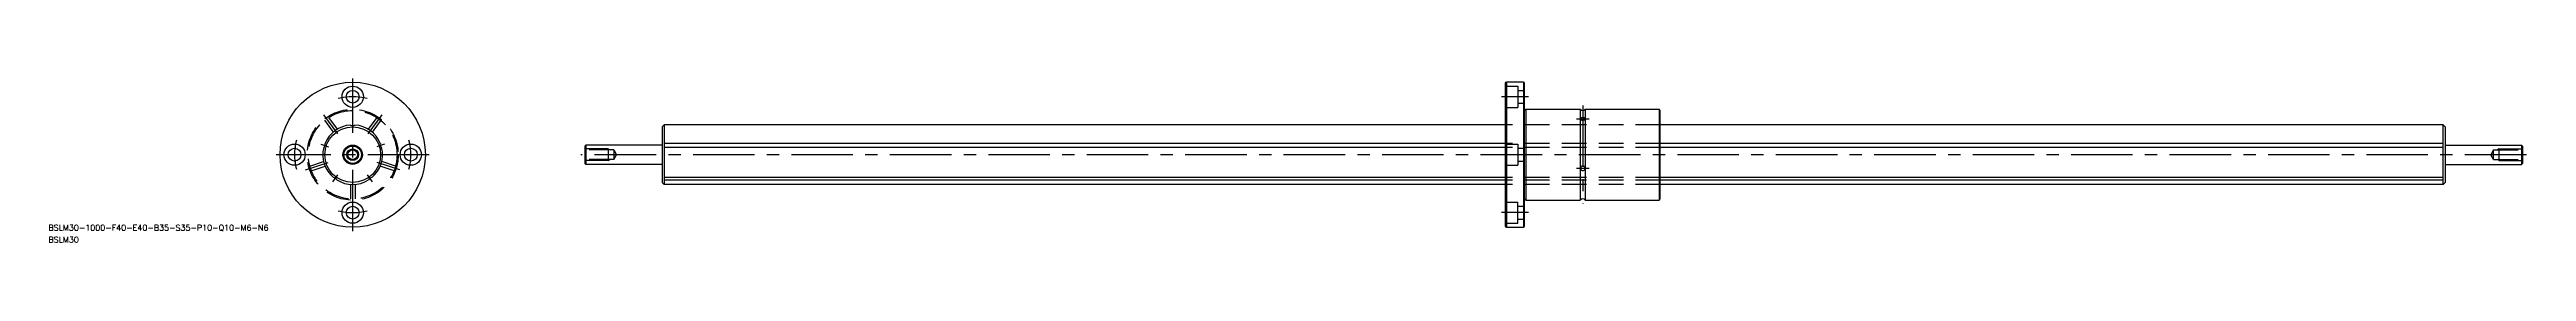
# Model space of a CAD drawing. Extents: x -156 to 1122, y -46 to 40.
import ezdxf

# ---------------------------------------------------------------- set-up
doc = ezdxf.new("R2010")
doc.units = 0
doc.linetypes.add('CENTER', pattern=[50.8, 31.75, -6.35, 6.35, -6.35])
doc.linetypes.add('DASHED', pattern=[19.05, 12.7, -6.35])
doc.layers.get('0').update_dxf_attribs({"linetype": 'CONTINUOUS'})
doc.layers.add('CENTER', color=1, linetype='CENTER')
doc.styles.get("Standard").update_dxf_attribs({"font": 'txt.shx', "height": 3, "bigfont": 'bigfont.shx'})

# ---------------------------------------------------------------- blocks, each defined once
blk = doc.blocks.new('*U7')
at = {"color": 7, "linetype": 'CONTINUOUS'}
blk.add_text('BSLM30-1000-F40-E40-B35-S35-P10-Q10-M6-N6', height=3, dxfattribs=at).set_placement((-157, -39.3))
blk = doc.blocks.new('*U8')
at = {"color": 7, "linetype": 'CONTINUOUS'}
blk.add_text('BSLM30', height=3, dxfattribs=at).set_placement((-157, -45.5))

msp = doc.modelspace()

# ---------------------------------------------------------------- linework, layer by layer
at = {"color": 7, "linetype": 'CONTINUOUS'}
for p, q in [((594.8, 36.9), (594.8, -36.9)), ((595.4, 37.5), (595.4, -37.5)), ((604.2, 37.5), (595.4, 37.5)), ((604.2, 37.5), (604.2, -37.5)), ((604.8, -36.9), (604.8, 36.9)), ((159.8, 14.4), (160.8, 15.4)), ((159.8, 14.4), (159.8, -14.4)), ((594.8, 15.4), (160.8, 15.4)), ((160.8, 15.4), (160.8, -15.4)), ((604.8, 22.9), (605.4, 23.5)), ((604.8, -22.9), (604.8, 22.9)), ((605.4, 23.5), (605.4, -23.5)), ((605.4, 23.5), (633.5, 23.5)), ((633.5, 23.5), (633.5, -23.5)), ((636.1, 23.5), (636.1, -23.5)), ((636.1, 23.5), (674.2, 23.5)), ((674.2, 23.5), (674.2, -23.5)), ((674.8, 22.9), (674.2, 23.5)), ((674.8, -22.9), (674.8, 22.9)), ((1078.9, 15.4), (674.8, 15.4)), ((1078.8, -15.4), (1078.8, 15.4)), ((1078.9, 15.4), (1079.8, 14.4)), ((1079.8, 14.4), (1079.8, -14.4)), ((119.8, 4.5), (120.3, 5)), ((119.8, 4.5), (119.8, -4.5)), ((159.8, 5), (120.3, 5)), ((120.3, 5), (120.3, -5)), ((594.8, 5.8), (160.8, 5.8)), ((594.8, 3.7), (160.8, 3.7)), ((1078.8, 5.8), (674.8, 5.8)), ((1078.8, 3.7), (674.8, 3.7)), ((1079.8, 5), (1119.3, 5)), ((1119.3, 5), (1119.3, -5)), ((1119.8, 4.5), (1119.3, 5)), ((1119.8, 4.5), (1119.8, -4.5)), ((119.8, -4.5), (120.3, -5)), ((159.8, -5), (120.3, -5)), ((594.8, -11.8), (160.8, -11.8)), ((1078.8, -11.8), (674.8, -11.8)), ((1079.8, -5), (1119.3, -5)), ((1119.8, -4.5), (1119.3, -5)), ((159.8, -14.4), (160.8, -15.4)), ((594.8, -13.1), (160.8, -13.1)), ((594.8, -15.4), (160.8, -15.4)), ((605.4, -23.5), (604.8, -22.9)), ((605.4, -23.5), (633.5, -23.5)), ((636.1, -23.5), (674.2, -23.5)), ((674.2, -23.5), (674.8, -22.9)), ((1078.8, -13.1), (674.8, -13.1)), ((1078.8, -15.4), (674.8, -15.4)), ((1079.8, -14.4), (1078.8, -15.4)), ((595.4, -37.5), (604.2, -37.5))]:
    msp.add_line(p, q, dxfattribs=at)
at = {"color": 3, "linetype": 'DASHED'}
for p, q in [((594.8, 35.5), (601.3, 35.5)), ((601.3, 35.5), (601.3, 24.5)), ((601.3, 33.3), (604.8, 33.3)), ((601.3, 26.7), (604.8, 26.7)), ((-14.5, 17.8), (-10, 11.7)), ((-12.4, 19.2), (-8, 13.2)), ((12.4, 19.2), (8, 13.2)), ((14.5, 17.8), (10, 11.7)), ((594.8, 24.5), (601.3, 24.5)), ((674.8, 15.4), (594.8, 15.4)), ((131.8, 3), (119.8, 3)), ((134.8, 2.5), (119.8, 2.5)), ((131.8, 3), (131.8, -3)), ((131.8, 3), (132.8, 2.5)), ((134.8, 2.5), (136.2, 0)), ((134.8, 2.5), (134.8, -2.5)), ((134.8, -2.5), (136.2, 0)), ((674.8, 5.8), (594.8, 5.8)), ((594.8, 5.5), (601.3, 5.5)), ((674.8, 3.7), (594.8, 3.7)), ((601.3, 5.5), (601.3, -5.5)), ((601.3, 3.3), (604.8, 3.3)), ((1104.8, 2.5), (1103.4, 0)), ((1104.8, -2.5), (1103.4, 0)), ((1104.8, 2.5), (1119.8, 2.5)), ((1104.8, -2.5), (1104.8, 2.5)), ((1107.8, 3), (1106.9, 2.5)), ((1107.8, 3), (1119.8, 3)), ((1107.8, -3), (1107.8, 3)), ((-22.1, -5.9), (-15, -3.6)), ((-21.4, -8.3), (-14.2, -5.9)), ((21.4, -8.3), (14.2, -5.9)), ((22.1, -5.9), (15, -3.6)), ((134.8, -2.5), (119.8, -2.5)), ((131.8, -3), (119.8, -3)), ((131.8, -3), (132.8, -2.5)), ((594.8, -5.5), (601.3, -5.5)), ((674.8, -11.8), (594.8, -11.8)), ((601.3, -3.3), (604.8, -3.3)), ((1104.8, -2.5), (1119.8, -2.5)), ((1107.8, -3), (1106.9, -2.5)), ((1107.8, -3), (1119.8, -3)), ((-1.2, -15.3), (-1.2, -22.9)), ((1.2, -15.3), (1.2, -22.9)), ((674.8, -13.1), (594.8, -13.1)), ((674.8, -15.4), (594.8, -15.4)), ((594.8, -24.5), (601.3, -24.5)), ((601.3, -35.5), (601.3, -24.5)), ((594.8, -35.5), (601.3, -35.5)), ((601.3, -26.7), (604.8, -26.7)), ((601.3, -33.3), (604.8, -33.3))]:
    msp.add_line(p, q, dxfattribs=at)
at = {"color": 7, "linetype": 'CONTINUOUS'}
for centre, radius in [((0, 0), 37.5), ((0, 30), 5.5), ((0, 30), 3.3), ((0, 0), 14.4), ((-30, 0), 5.5), ((-30, 0), 3.3), ((0, 0), 5), ((0, 0), 4.5), ((0, 0), 2.46), ((30, 0), 5.5), ((30, 0), 3.3), ((0, -30), 5.5), ((0, -30), 3.3)]:
    msp.add_circle(centre, radius, dxfattribs=at)
at = {"color": 3, "linetype": 'DASHED'}
for radius in [23.5, 22.9]:
    msp.add_circle((0, 0), radius, dxfattribs=at)
at = {"color": 3, "linetype": 'CONTINUOUS'}
msp.add_circle((0, 0), 3, dxfattribs=at)
at = {"color": 7, "linetype": 'CONTINUOUS'}
for centre, radius, start, end in [((595.4, 36.9), 0.6, 90, 180), ((604.2, 36.9), 0.6, 0, 90), ((0, 0), 15.4, 94.2108, 157.7892), ((0, 17), 2, 235.571, 304.429), ((0, 0), 15.4, 22.2108, 85.7892), ((634.8, 24.6), 1.71, 220.4497, 319.5503), ((634.2, 18.5), 0.666, 104.7124, 174.6589), ((634.3, 18.6), 0.771, 187.1505, 237.0259), ((634.8, 19.8), 2.04, 243.7042, 296.2958), ((634.8, 16.9), 2.35, 71.2118, 108.7882), ((635.4, 18.5), 0.666, 5.3411, 75.2876), ((635.3, 18.6), 0.771, 302.9741, 352.8495), ((0, 0), 15.4, 166.2108, 229.7892), ((-16.2, 5.3), 2, 307.571, 16.429), ((0, 0), 15.4, 310.2108, 13.7892), ((16.2, 5.3), 2, 163.571, 232.429), ((-10, -13.8), 2, 19.571, 88.429), ((10, -13.8), 2, 91.571, 160.429), ((634.9, -7.2), 1.28, 132.3299, 176.6992), ((635, -6.9), 1.39, 187.6068, 235.2061), ((634.8, -7.1), 1.23, 47.5152, 132.4848), ((634.8, -7.1), 1.11, 233.136, 306.864), ((634.7, -6.9), 1.39, 304.7939, 352.3932), ((634.8, -7.2), 1.28, 3.3008, 47.6701), ((0, 0), 15.4, 238.2108, 301.7892), ((634.8, -24.6), 1.71, 40.4497, 139.5503), ((595.4, -36.9), 0.6, 180, 270), ((604.2, -36.9), 0.6, 270, 0)]:
    msp.add_arc(centre, radius, start, end, dxfattribs=at)
at = {"layer": 'CENTER', "color": 1, "linetype": 'CENTER'}
for p, q in [((0, -39.5), (0, 39.5)), ((606.8, 30), (592.8, 30)), ((-15, 20.6), (-7.9, 10.8)), ((15, 20.6), (7.9, 10.8)), ((631.6, 18.5), (638.1, 18.5)), ((634.8, 25.5), (634.8, -25.5)), ((39.5, 0), (-39.5, 0)), ((-16.5, 5.4), (-12.4, 4)), ((16.5, 5.4), (12.4, 4)), ((1121.8, 0), (117.8, 0)), ((-24.3, -7.9), (-12.7, -4.1)), ((-10.2, -14.1), (-7.6, -10.5)), ((10.2, -14.1), (7.6, -10.5)), ((24.3, -7.9), (12.7, -4.1)), ((638.1, -7.1), (631.6, -7.1)), ((606.8, -30), (592.8, -30))]:
    msp.add_line(p, q, dxfattribs=at)
for start, end in [(75.6385, 104.3615), (165.6385, 194.3615), (345.6385, 14.3615), (255.6385, 284.3615)]:
    msp.add_arc((0, 0), 30, start, end, dxfattribs=at)

# ---------------------------------------------------------------- block references
at = {"color": 7, "linetype": 'CONTINUOUS'}
for name in ['*U7', '*U8']:
    msp.add_blockref(name, (0, 0), dxfattribs=at)

doc.saveas('drawing.dxf')
